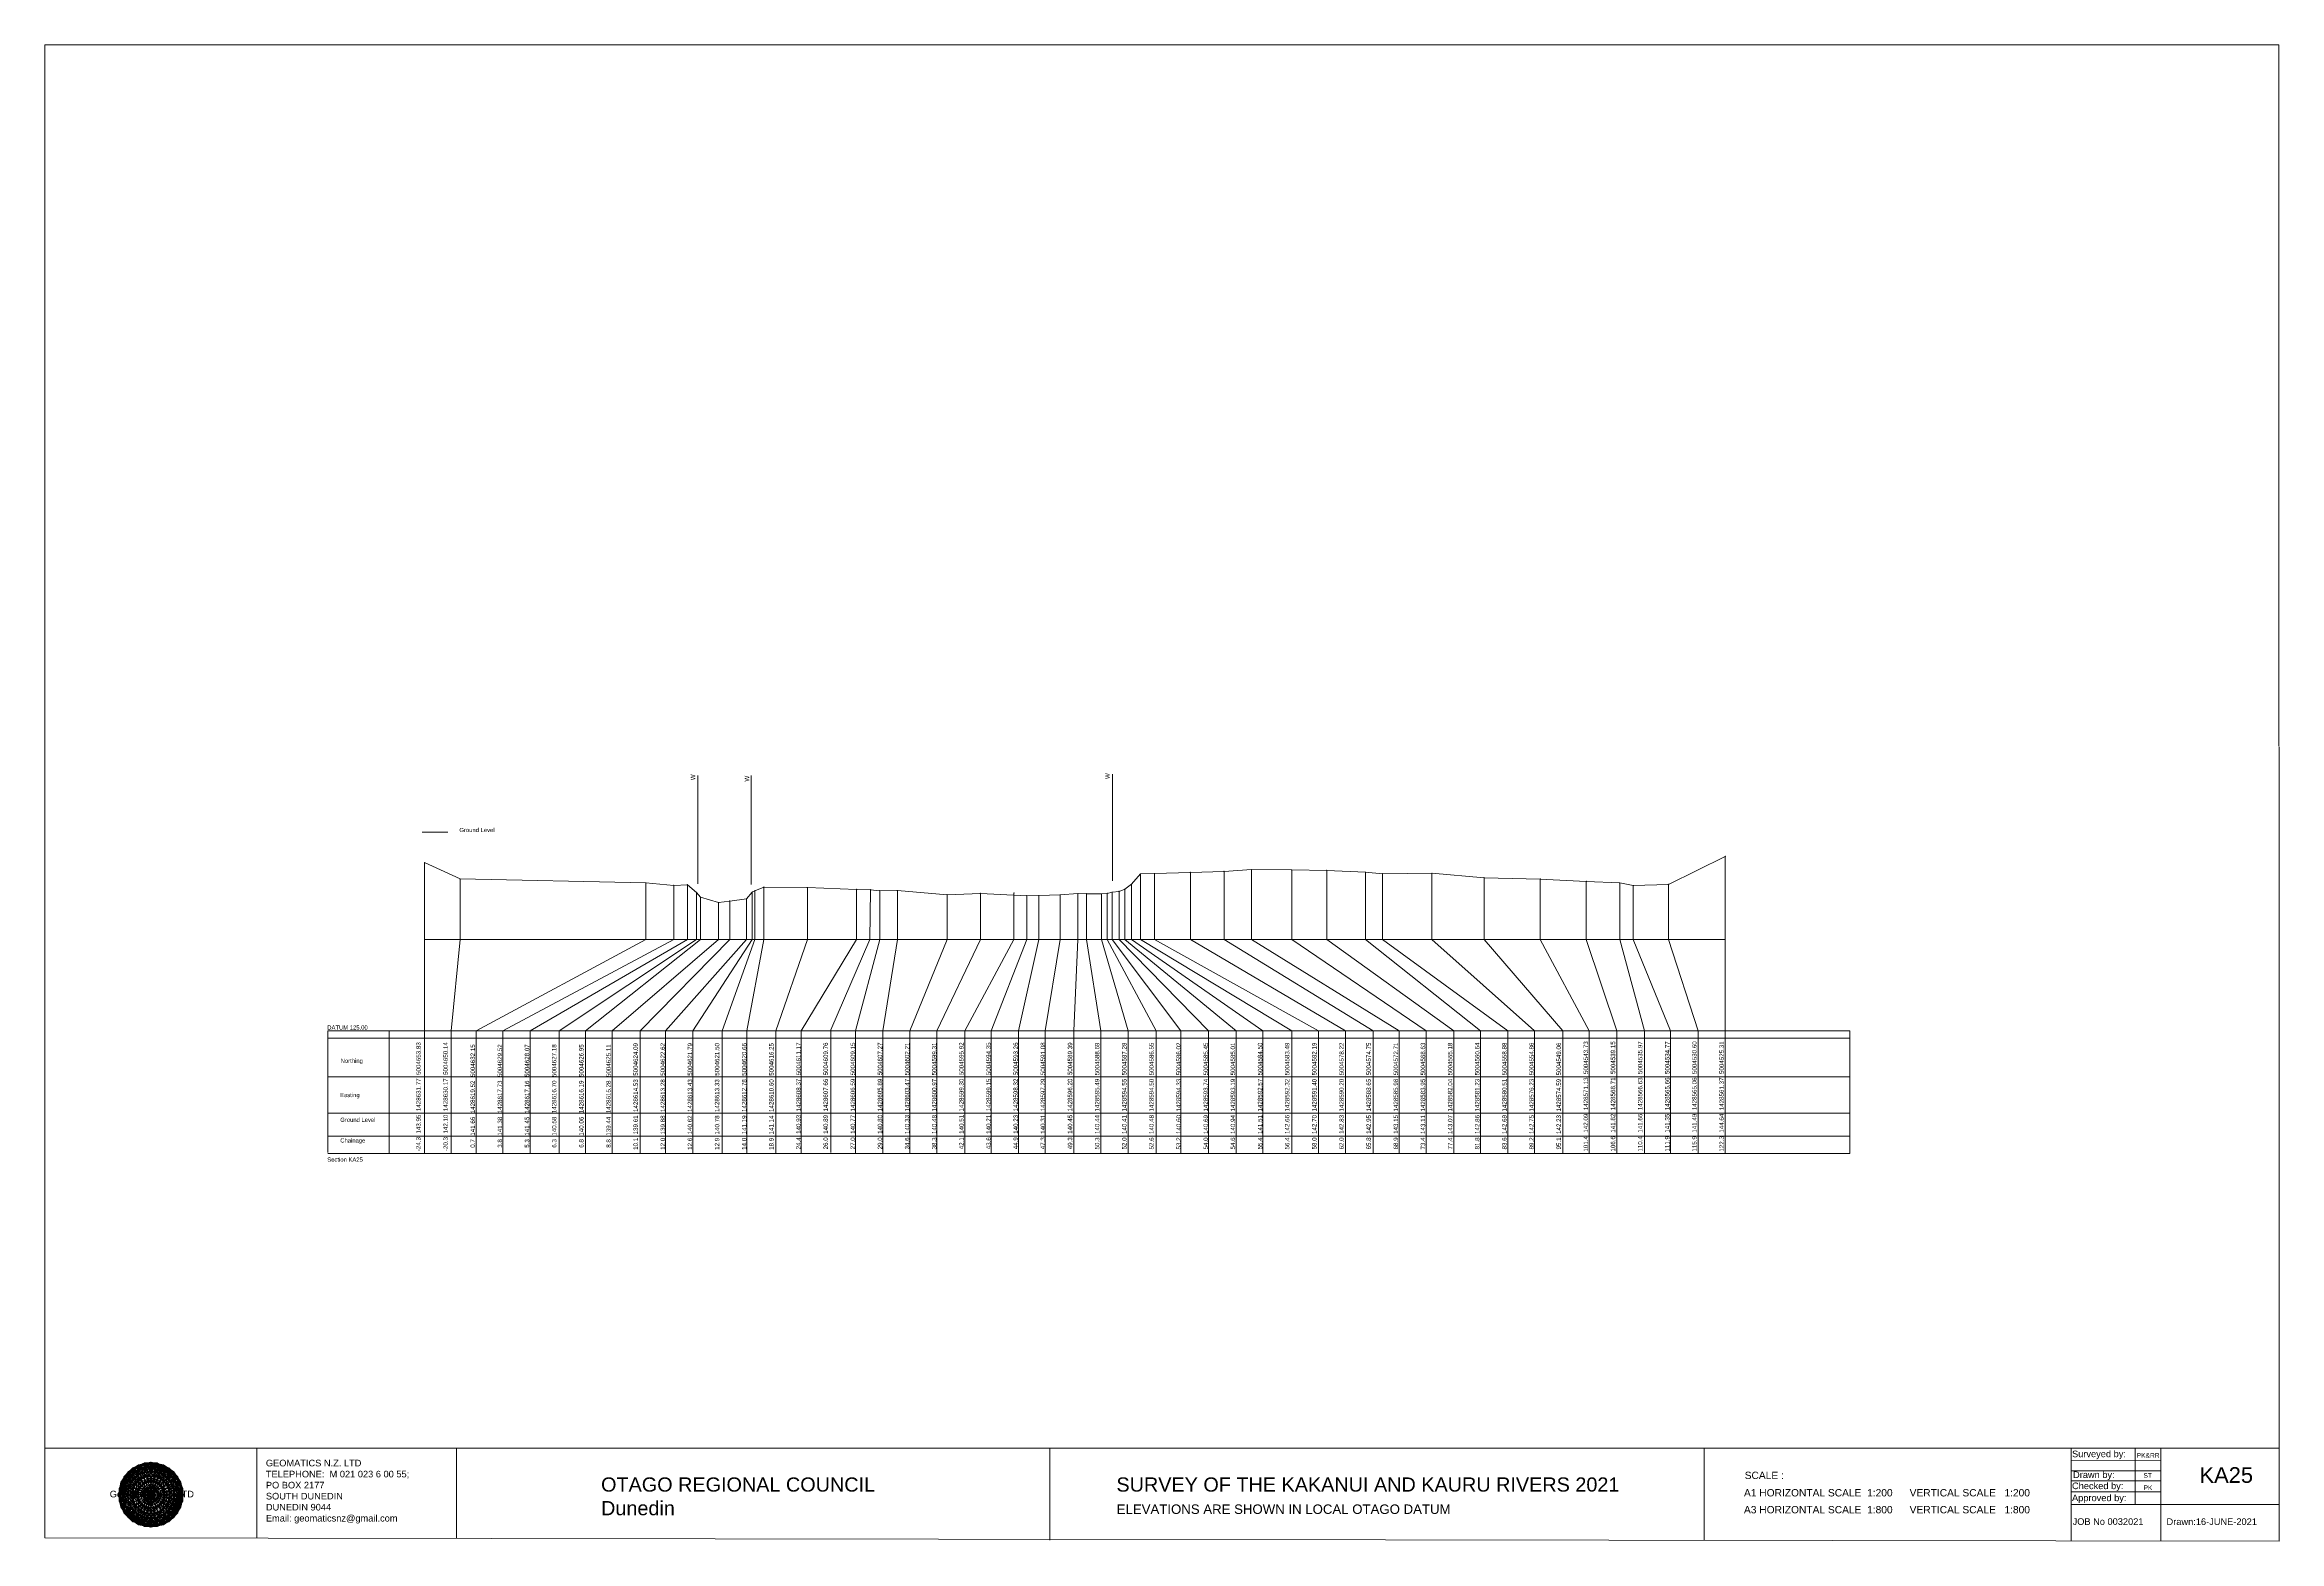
# Model space of a CAD drawing. Header units: millimetres. Extents: x -4102225 to 238817, y -213584 to 852398.
# Drawn here: x -924555 to -672777, y 67499 to 236074 of the extents above; entities that cross this region are included whole.
import ezdxf

# ---------------------------------------------------------------- set-up
doc = ezdxf.new("R2010")
doc.units = ezdxf.units.MM
doc.header["$PDMODE"] = 35
doc.header["$PDSIZE"] = 20
doc.layers.get('0').update_dxf_attribs({"lineweight": 0})
doc.layers.add('geo', color=7, linetype='Continuous', lineweight=0)
doc.styles.get("Standard").update_dxf_attribs({"font": 'arial.ttf'})

# ---------------------------------------------------------------- blocks, each defined once
blk = doc.blocks.new('Geomatics_Circle_SPT')
at = {"layer": 'geo', "color": 2, "linetype": 'Continuous', "lineweight": 0}
for p, q in [((0, 25.2), (-25.2, 0)), ((-24.7, 4.9), (-4.9, 24.7)), ((-24.7, -4.9), (4.9, 24.7)), ((-9.7, 23.3), (-23.3, 9.6)), ((9.7, 23.3), (-23.3, -9.7)), ((-21, 14), (-14, 21)), ((-21, -14), (14, 21)), ((0, 0), (-17.8, 17.8)), ((-14, 21), (21, -14)), ((23.3, -9.7), (-9.7, 23.3)), ((-4.9, 24.7), (24.7, -4.9)), ((25.2, 0), (0, 25.2)), ((0, 0), (17.8, 17.8)), ((4.9, 24.7), (24.7, 4.9)), ((23.3, 9.7), (9.7, 23.3)), ((14, 21), (21, 14)), ((17.8, 18.1), (17.8, 18.1)), ((4.9, -24.7), (-24.7, 4.9)), ((-24.7, 0), (0, -24.7)), ((-23.3, 9.7), (9.7, -23.3)), ((14, -21), (-21, 14)), ((0, 0), (-17.8, -17.8)), ((21, 14), (-14, -21)), ((-9.7, -23.3), (23.3, 9.7)), ((24.7, 4.9), (-4.9, -24.7)), ((0, 0), (17.8, -17.8)), ((0, -24.8), (25.2, 0)), ((-4.9, -24.7), (-24.7, -4.9)), ((-23.3, -9.7), (-9.7, -23.3)), ((-14, -21), (-21, -14)), ((24.7, -4.9), (4.9, -24.7)), ((9.7, -23.3), (23.3, -9.7)), ((21, -14), (14, -21)), ((-17.8, -17.8), (-17.8, -17.8)), ((4.9, -24.7), (4.9, -24.7)), ((18.1, -17.8), (18.1, -17.8))]:
    blk.add_line(p, q, dxfattribs=at)
at = {"layer": 'geo', "color": 1, "linetype": 'Continuous', "lineweight": 0}
for p, q in [((-25.2, 0), (9.7, 23.3)), ((-25.2, 0), (-9.6, 23.3)), ((-4.9, 24.8), (-24.7, -4.9)), ((4.9, 24.7), (-24.7, 4.9)), ((14, 21), (-24.7, -4.9)), ((-14, 21), (-24.7, 4.9)), ((-23.3, 9.7), (0, 25.2)), ((-23.3, -9.6), (0, 25.2)), ((-23.3, -9.6), (17.8, 17.8)), ((-23.3, 9.7), (-17.8, 17.9)), ((-23.3, -9.6), (-17.8, 17.9)), ((-23.3, 9.7), (17.8, 17.8)), ((4.9, 24.8), (-21, -14)), ((-4.9, 24.7), (-21, 14)), ((14, 21), (-21, 14)), ((-14, 21), (-21, -14)), ((-17.9, 17.6), (-17.9, 17.6)), ((-17.8, 17.8), (9.7, 23.3)), ((-17.8, 17.8), (-9.6, 23.3)), ((-17.8, -17.8), (9.7, 23.3)), ((-17.8, -17.8), (-9.7, 23.3)), ((-9.7, -23.3), (-17.8, 17.8)), ((-17.8, 17.8), (9.7, -23.3)), ((-17.8, 17.8), (23.3, -9.6)), ((-17.8, 17.8), (23.3, 9.7)), ((4.9, 24.7), (-14, 21)), ((-4.9, 24.7), (-14, -20.9)), ((0, 0), (-14, 21)), ((-14, 21), (-4.9, -24.7)), ((-14, 21), (-14, 21)), ((24.7, -4.9), (-14, 21)), ((21, 14), (-14, 21)), ((-9.8, 23.1), (-9.8, 23.1)), ((-9.7, 23.3), (0, 25.2)), ((-9.7, 23.3), (0, -25.2)), ((-9.7, -23.3), (0, 25.2)), ((-9.6, 23.3), (17.8, -17.8)), ((-9.6, 23.3), (25.2, 0)), ((-9.6, 23.3), (17.8, 17.8)), ((-9.6, -23.3), (17.8, 17.9)), ((0, 0), (-4.9, 24.7)), ((-4.9, 24.7), (-4.9, 24.7)), ((21, -14), (-4.9, 24.7)), ((24.8, 4.9), (-4.9, 24.7)), ((14, 21), (-4.9, 24.7)), ((-0.2, 25.1), (-0.2, 25.1)), ((0, 25.2), (9.7, -23.3)), ((0, 25.2), (23.3, -9.7)), ((0, 25.2), (23.3, 9.7)), ((0, 25.2), (9.7, 23.3)), ((0, 0), (4.9, 24.7)), ((0, -25.2), (9.7, 23.3)), ((0, 0), (14, 21)), ((21, 14), (4.9, 24.8)), ((14, -21), (4.9, 24.7)), ((24.7, -4.9), (4.9, 24.7)), ((4.9, 24.7), (4.9, 24.7)), ((4.9, -24.7), (14, 21)), ((9.4, 23.3), (9.4, 23.3)), ((9.7, 23.3), (17.8, -17.8)), ((9.7, 23.3), (25.2, 0)), ((9.7, 23.3), (17.8, 17.9)), ((17.8, 17.8), (9.7, -23.3)), ((21, -14), (14, 21)), ((24.7, 4.9), (14, 21)), ((14, 21), (14, 21)), ((17.6, 17.9), (17.6, 17.9)), ((17.8, 17.8), (23.3, -9.7)), ((17.8, 17.8), (23.3, 9.7)), ((-25.2, 0), (23.3, 9.7)), ((-25.2, 0), (-23.3, 9.7)), ((-23.3, -9.7), (-25.2, 0)), ((-9.6, -23.3), (-25.2, 0)), ((9.7, -23.3), (-25.2, 0)), ((21, 14), (-24.7, 4.9)), ((-21, 14), (-24.7, -4.9)), ((0, 0), (-24.7, 4.9)), ((-24.7, 4.9), (-21, -14)), ((-24.7, 4.9), (-4.9, -24.7)), ((-24.7, 4.9), (14, -21)), ((-24.7, 4.9), (-24.7, 4.9)), ((0, 0), (-24.7, -4.9)), ((-17.8, -17.8), (-23.3, 9.7)), ((0, -25.2), (-23.3, 9.7)), ((-23.3, 9.7), (17.8, -17.8)), ((-23.3, 9.7), (25.2, 0)), ((-23.3, 9.4), (-23.3, 9.4)), ((-23.3, -9.7), (25.2, 0)), ((0, 0), (-21, 14)), ((-21, 14), (-14, -21)), ((-21, 14), (4.9, -24.7)), ((-21, 14), (-21, 14)), ((24.7, 4.9), (-21, 14)), ((0, 0), (-21, -14)), ((-17.8, -17.8), (23.3, 9.7)), ((-14, -21), (24.7, 4.9)), ((0, 0), (-14, -21)), ((25.2, 0), (-9.6, -23.3)), ((-4.9, -24.7), (21, 14)), ((0, 0), (-4.9, -24.7)), ((0, 0), (21, 14)), ((23.3, 9.7), (0, -25.2)), ((0, 0), (24.8, 4.9)), ((0, 0), (4.9, -24.7)), ((0, 0), (14, -21)), ((0, 0), (21, -14)), ((0, 0), (24.8, -4.9)), ((4.9, -24.7), (24.7, 4.9)), ((25.2, 0), (9.7, -23.3)), ((14, -21), (21, 14)), ((23.3, 9.7), (17.8, -17.8)), ((24.7, -4.9), (21, 14)), ((21, 14), (21, 14)), ((21, -14), (24.7, 4.9)), ((23.1, 9.8), (23.1, 9.8)), ((23.3, 9.7), (25.2, 0)), ((25.2, 0), (23.3, -9.6)), ((24.7, 4.9), (24.7, 4.9)), ((25.1, 0.2), (25.1, 0.2)), ((-25.2, 0), (23.3, -9.7)), ((-25.1, -0.2), (-25.1, -0.2)), ((-24.7, -4.9), (-24.7, -4.9)), ((-24.7, -4.9), (-14, -21)), ((-24.7, -4.9), (4.9, -24.7)), ((-24.7, -4.9), (21, -14)), ((-17.8, -17.8), (-23.3, -9.7)), ((0, -25.2), (-23.3, -9.6)), ((17.8, -17.8), (-23.3, -9.6)), ((-23.1, -9.8), (-23.1, -9.8)), ((-21, -14), (24.7, -4.9)), ((-21, -14), (-21, -14)), ((-21, -14), (-4.9, -24.7)), ((-21, -14), (14, -21)), ((23.3, -9.7), (-17.8, -17.8)), ((-14, -21), (21, -14)), ((-4.9, -24.7), (24.7, -4.9)), ((23.3, -9.6), (0, -25.2)), ((4.9, -24.7), (21, -14)), ((14, -21), (24.7, -4.9)), ((23.3, -9.6), (17.8, -17.8)), ((21, -14), (21, -14)), ((23.3, -9.4), (23.3, -9.4)), ((24.7, -4.9), (24.7, -4.9)), ((-9.6, -23.3), (-17.8, -17.8)), ((9.7, -23.3), (-17.8, -17.8)), ((-17.6, -17.9), (-17.6, -17.9)), ((-14, -21), (-14, -21)), ((-14, -21), (4.9, -24.7)), ((17.8, -17.8), (-9.7, -23.3)), ((0, -25.2), (-9.7, -23.3)), ((-9.4, -23.3), (-9.4, -23.3)), ((-4.9, -24.7), (14, -21)), ((-4.9, -24.7), (-4.9, -24.7)), ((9.7, -23.3), (0, -25.2)), ((0.2, -25.1), (0.2, -25.1)), ((4.9, -24.7), (4.9, -24.7)), ((17.8, -17.8), (9.7, -23.3)), ((9.8, -23.1), (9.8, -23.1)), ((14, -21), (14, -21)), ((17.9, -17.6), (17.9, -17.6))]:
    blk.add_line(p, q, dxfattribs=at)
at = {"layer": 'geo', "color": 114, "linetype": 'Continuous', "lineweight": 0}
for p, q in [((17.9, 17.8), (-25.2, 0)), ((-24.7, 4.9), (14, 21)), ((9.7, 23.3), (-23.3, 9.7)), ((-20.9, 14), (4.9, 24.7)), ((0, 25.2), (-17.8, 17.8)), ((-17.8, 17.8), (0, -25.2)), ((-14, 21), (-4.9, 24.7)), ((4.9, -24.7), (-14, 21)), ((0, 0), (-9.7, 23.3)), ((-4.9, 24.7), (14, -21)), ((17.8, -17.8), (0, 25.2)), ((0, 0), (9.7, 23.3)), ((4.9, 24.7), (21, -14)), ((23.3, -9.7), (9.7, 23.3)), ((14, 21), (24.7, -4.9)), ((25.2, 0), (17.8, 17.8)), ((-24.7, -4.9), (21, 14)), ((-14, -21), (-24.7, 4.9)), ((0, 0), (-23.3, 9.7)), ((-23.3, 9.7), (-9.7, -23.3)), ((0, 0), (-23.3, -9.7)), ((-4.9, -24.7), (-21, 14)), ((24.8, 4.9), (-20.9, -14)), ((0, 0), (-9.7, -23.3)), ((0, 0), (23.3, 9.7)), ((0, 0), (9.7, -23.3)), ((0, 0), (23.3, -9.7)), ((21, 14), (24.7, 4.9)), ((-25.2, 0), (-17.8, -17.8)), ((-21, -14), (-24.7, -4.9)), ((-17.8, -17.8), (25.2, 0)), ((24.8, -4.9), (-14, -21)), ((-9.6, -23.3), (23.3, -9.7)), ((21, -14), (-4.9, -24.8)), ((0, -25.2), (17.9, -17.8)), ((14, -21), (4.9, -24.8))]:
    blk.add_line(p, q, dxfattribs=at)
at = {"layer": 'geo', "color": 250, "linetype": 'Continuous', "lineweight": 0}
for p, q in [((-17.8, 17.8), (17.8, 17.8)), ((-17.8, -17.8), (-17.8, 17.8)), ((-14, 21), (-14, 21)), ((14, 21), (-14, 21)), ((-14, 20.9), (-14, -21)), ((-9.7, 23.3), (9.7, 23.3)), ((-9.7, -23.3), (-9.7, 23.3)), ((-4.9, 24.7), (4.9, 24.7)), ((-4.9, 24.7), (-4.9, -24.7)), ((0, 0), (0, 25.2)), ((4.9, 24.7), (4.9, -24.7)), ((9.7, -23.3), (9.7, 23.3)), ((14, 21), (14, -21)), ((17.8, -17.8), (17.8, 17.8)), ((0, 0), (-25.2, 0)), ((24.7, 4.9), (-24.7, 4.9)), ((-24.7, 4.9), (-24.7, -4.9)), ((-23.3, 9.7), (23.3, 9.7)), ((-23.3, 9.7), (-23.3, 9.7)), ((-23.3, -9.7), (-23.3, 9.7)), ((21, 14), (-21, 14)), ((-21, 14), (-21, -14)), ((0, 0), (0, -25.2)), ((0, 0), (25.2, 0)), ((21, 14), (21, 14)), ((21, -14), (21, 14)), ((23.3, 9.7), (23.3, -9.7)), ((24.7, 4.9), (24.7, 4.9)), ((24.7, -4.9), (24.7, 4.9)), ((-24.7, -4.9), (24.7, -4.9)), ((23.3, -9.7), (-23.3, -9.7)), ((-21, -14), (21, -14)), ((17.8, -17.8), (-17.8, -17.8)), ((-14, -21), (14, -21)), ((9.7, -23.3), (-9.7, -23.3)), ((-4.9, -24.7), (4.9, -24.7))]:
    blk.add_line(p, q, dxfattribs=at)
blk = doc.blocks.new('GeomaticsNZ TITLE BLOCK')
at = {"color": 7, "linetype": 'Continuous', "lineweight": 0}
for p, q in [((0, 94.9), (0, 1579.2)), ((0, 1579.2), (2363.4, 1579.2)), ((2363.4, 1579.2), (2364, 94.9)), ((2364, 94.9), (0, 94.9)), ((0, 94.9), (0, 0)), ((15.9, 94.9), (2364, 94.9)), ((224.3, 95.2), (224.3, -0.3)), ((2364, 94.9), (382.6, 94.9)), ((435.8, 95.2), (435.8, -0.7)), ((1063.4, 94.9), (1063.4, -2.4)), ((1755.4, 94.9), (1755.4, -2.6)), ((2143.9, 94.9), (2143.7, -3)), ((2211.5, 94.9), (2211.5, 36.1)), ((2238.6, 94.8), (2238.6, -3.2)), ((2364, -3.5), (2364, 94.9)), ((2143.9, 81.9), (2238.6, 81.7)), ((2143.9, 71), (2238.6, 71)), ((2143.6, 60.4), (2238.6, 60.4)), ((2143.8, 48.6), (2238.6, 48.6)), ((2143.8, 35.4), (2364, 35.3)), ((0, 0), (2364, -3.5))]:
    blk.add_line(p, q, dxfattribs=at)
at = {"color": 7, "linetype": 'Continuous', "lineweight": 0, "xscale": 1.36, "yscale": 1.36, "zscale": 1.36}
blk.add_blockref('Geomatics_Circle_SPT', (112.4, 45.7), dxfattribs=at)
at = {"color": 7, "linetype": 'Continuous', "lineweight": 0}
for s, p in [('PK&RR', (2213.2, 84.8)), ('ST', (2220.3, 63.6)), ('PK', (2220.4, 50.6))]:
    blk.add_text(s, height=5, dxfattribs=at).set_placement(p)
at = {"color": 7, "linetype": 'Continuous', "lineweight": 0, "attachment_point": 1}
for s, width, heights, insert, char_height in [('{\\C256;GEOMATICS N.Z. LTD                   \\PTELEPHONE:  M 021 023 6 00 55;\\PPO BOX 2177\\PSOUTH DUNEDIN\\PDUNEDIN 9044\\PEmail: geomaticsnz@gmail.com}', 3535.727, [94.7], (234, 82.7), 7), ('{\\C256;Surveyed by:}', 3535.727, [0], (2144.7, 92.4), 7), ('{\\C256;Geomatics N.Z. LTD                   }', 125.079, [15.8], (68.8, 49.9), 7), ('{\\C256;OTAGO REGIONAL COUNCIL\\PDunedin}', 3535.727, [0], (588.6, 64), 15), ('{\\C256;SURVEY OF THE KAKANUI AND KAURU RIVERS 2021}', 3535.727, [0], (1133.8, 64), 15), ('{\\C256;Checked by:}', 3535.727, [0], (2144.7, 58.6), 7), ('{\\C256;Drawn by:}', 3535.727, [0], (2145.8, 70.4), 7), ('{\\C256;ELEVATIONS ARE SHOWN IN LOCAL OTAGO DATUM}', 3535.727, [0], (1134.1, 35.4), 10), ('{\\C256;Approved by:}', 3535.727, [0], (2144.7, 45.9), 7), ('{\\C256;JOB No 0032021}', 3535.727, [0], (2145.3, 20.8), 7), ('{\\C256;Drawn:16-JUNE-2021}', 3535.727, [0], (2244.7, 20.7), 7)]:
    blk.add_mtext_dynamic_manual_height_columns(s, width=width, gutter_width=159, heights=heights, dxfattribs=dict(at, insert=insert, char_height=char_height))

msp = doc.modelspace()

# ---------------------------------------------------------------- linework, layer by layer
at = {"color": 7, "lineweight": 0}
for p, q in [((-850975, 141561), (-850975, 153769)), ((-844965, 141467), (-844965, 153766)), ((-804262, 141902), (-804262, 153901))]:
    msp.add_line(p, q, dxfattribs=at)
at = {"color": 1, "lineweight": 0}
msp.add_line((-882023, 147382), (-879116, 147382), dxfattribs=at)
for p, q in [((-877759, 142103), (-877759, 135295)), ((-856822, 141663), (-856822, 135295)), ((-853677, 141383), (-853677, 135295)), ((-852133, 141453), (-852133, 135295)), ((-843529, 141193), (-843529, 135295)), ((-838616, 141143), (-838616, 135295)), ((-802105, 141514), (-802105, 135295)), ((-801101, 142664), (-801101, 135295)), ((-799518, 142704), (-799518, 135295)), ((-795460, 142834), (-795460, 135295)), ((-791670, 142954), (-791670, 135295)), ((-788598, 143154), (-788598, 135295)), ((-784046, 143114), (-784046, 135295)), ((-780103, 143074), (-780103, 135295)), ((-775728, 142864), (-775728, 135295)), ((-773836, 142694), (-773836, 135295)), ((-768260, 142754), (-768260, 135295)), ((-762385, 142234), (-762385, 135295)), ((-756050, 142094), (-756050, 135295)), ((-750871, 141824), (-750871, 135295)), ((-747083, 141664), (-747083, 135295)), ((-745564, 141354), (-745564, 135295)), ((-741613, 141494), (-741613, 135295)), ((-851132, 140583), (-851132, 135295)), ((-850681, 140063), (-850681, 135295)), ((-848633, 139443), (-848633, 135295)), ((-847374, 139613), (-847374, 135295)), ((-845468, 139883), (-845468, 135295)), ((-844833, 140623), (-844833, 135295)), ((-844531, 140783), (-844531, 135295)), ((-833084, 140933), (-833084, 135295)), ((-831506, 140893), (-831573, 135295)), ((-830462, 140773), (-830462, 135295)), ((-828476, 140803), (-828476, 135295)), ((-822873, 140333), (-822873, 135295)), ((-819131, 140483), (-819131, 135295)), ((-815356, 140513), (-815356, 135295)), ((-813905, 140214), (-813905, 135295)), ((-812552, 140234), (-812552, 135295)), ((-810144, 140314), (-810144, 135295)), ((-808140, 140454), (-808140, 135295)), ((-807185, 140444), (-807185, 135295)), ((-805497, 140414), (-805497, 135295)), ((-804833, 140484), (-804833, 135295)), ((-804286, 140604), (-804286, 135295)), ((-803503, 140694), (-803503, 135295)), ((-802852, 140944), (-802852, 135295)), ((-881750, 135295), (-735206, 135295)), ((-877759, 135295), (-878770, 125000)), ((-856822, 135295), (-875958, 125000)), ((-853677, 135295), (-872930, 125000)), ((-852133, 135295), (-869848, 125000)), ((-851132, 135295), (-866603, 125000)), ((-850681, 135295), (-863630, 125000)), ((-848633, 135295), (-860627, 125000)), ((-847374, 135295), (-857478, 125000)), ((-845468, 135295), (-854624, 125000)), ((-795460, 135295), (-777994, 125000)), ((-791670, 135295), (-774856, 125000)), ((-788598, 135295), (-771943, 125000)), ((-784046, 135295), (-768917, 125000)), ((-780103, 135295), (-765772, 125000)), ((-775728, 135295), (-762794, 125000)), ((-773836, 135295), (-759702, 125000)), ((-768260, 135295), (-756701, 125000)), ((-762385, 135295), (-753519, 125000)), ((-756050, 135295), (-750518, 125000)), ((-750871, 135295), (-747427, 125000)), ((-747083, 135295), (-744313, 125000)), ((-745564, 135295), (-741357, 125000)), ((-741613, 135295), (-738247, 125000))]:
    msp.add_line(p, q)
at = {"lineweight": 0}
for p, q in [((-844833, 135295), (-851538, 125000)), ((-844531, 135295), (-848220, 125000)), ((-843529, 135295), (-845440, 125000)), ((-838616, 135295), (-842163, 125000)), ((-833084, 135295), (-839305, 125000)), ((-831573, 135295), (-835989, 125098)), ((-830462, 135295), (-833195, 125000)), ((-828476, 135295), (-830107, 125000)), ((-822873, 135295), (-827068, 125000)), ((-819131, 135295), (-824019, 125000)), ((-815356, 135295), (-820892, 125000)), ((-813905, 135295), (-817899, 125000)), ((-812552, 135295), (-814831, 125000)), ((-810144, 135295), (-811819, 125000)), ((-808140, 135295), (-808612, 125000)), ((-807185, 135295), (-805572, 125000)), ((-805497, 135295), (-802464, 125000)), ((-804833, 135295), (-799323, 125000)), ((-804286, 135295), (-796529, 125000)), ((-803503, 135295), (-793445, 125000)), ((-802852, 135295), (-790311, 125000)), ((-802105, 135295), (-787296, 125000)), ((-801101, 135295), (-784044, 125000)), ((-799518, 135295), (-781041, 125000)), ((-892646, 125000), (-721182, 125000)), ((-892646, 125000), (-892646, 124453)), ((-892646, 124453), (-892646, 111303)), ((-892646, 124154), (-721182, 124154)), ((-885744, 125000), (-885744, 111176)), ((-878770, 111176), (-878770, 125000)), ((-875958, 111176), (-875958, 125000)), ((-872930, 111176), (-872930, 125000)), ((-869848, 111176), (-869848, 125000)), ((-866603, 111176), (-866603, 125000)), ((-863630, 111176), (-863630, 125000)), ((-860627, 111176), (-860627, 125000)), ((-857478, 111176), (-857478, 125000)), ((-854624, 111176), (-854624, 125000)), ((-851538, 111176), (-851538, 125000)), ((-848220, 111176), (-848220, 125000)), ((-845440, 111176), (-845440, 125000)), ((-842163, 111176), (-842163, 125000)), ((-839305, 111176), (-839305, 125000)), ((-835989, 125098), (-835989, 111274)), ((-833195, 111176), (-833195, 125000)), ((-830107, 111176), (-830107, 125000)), ((-827068, 111176), (-827068, 125000)), ((-824019, 111176), (-824019, 125000)), ((-820892, 111176), (-820892, 125000)), ((-817899, 111176), (-817899, 125000)), ((-814831, 111176), (-814831, 125000)), ((-811819, 111176), (-811819, 125000)), ((-808612, 111176), (-808612, 125000)), ((-805572, 111176), (-805572, 125000)), ((-802464, 111176), (-802464, 125000)), ((-799323, 111176), (-799323, 125000)), ((-796529, 111176), (-796529, 125000)), ((-793445, 111176), (-793445, 125000)), ((-790311, 111176), (-790311, 125000)), ((-787296, 111176), (-787296, 125000)), ((-784044, 111176), (-784044, 125000)), ((-781041, 111176), (-781041, 125000)), ((-777994, 111176), (-777994, 125000)), ((-774856, 111176), (-774856, 125000)), ((-771943, 111176), (-771943, 125000)), ((-768917, 111176), (-768917, 125000)), ((-765772, 111176), (-765772, 125000)), ((-762794, 111176), (-762794, 125000)), ((-759702, 111176), (-759702, 125000)), ((-756701, 111176), (-756701, 125000)), ((-753519, 111176), (-753519, 125000)), ((-750518, 111176), (-750518, 125000)), ((-747427, 111176), (-747427, 125000)), ((-744313, 111176), (-744313, 125000)), ((-741357, 111176), (-741357, 125000)), ((-738247, 111176), (-738247, 125000)), ((-721182, 125000), (-721182, 111176)), ((-892646, 119828), (-721182, 119828)), ((-892646, 115710), (-721182, 115710)), ((-892646, 113130), (-721182, 113130)), ((-892646, 111176), (-721182, 111176))]:
    msp.add_line(p, q, dxfattribs=at)
at = {"color": 1}
msp.add_lwpolyline([(-881750, 143953), (-877759, 142103), (-856822, 141663), (-853677, 141383), (-852133, 141453), (-851132, 140583), (-850681, 140063), (-848633, 139443), (-847374, 139613), (-845468, 139883), (-844833, 140623), (-844531, 140783), (-843529, 141193), (-838616, 141143), (-833084, 140933), (-831506, 140893), (-830462, 140773), (-828476, 140803), (-822873, 140333), (-819131, 140483), (-813905, 140214), (-812552, 140234), (-810144, 140314), (-808140, 140454), (-807185, 140444), (-805497, 140414), (-804833, 140484), (-804286, 140604), (-803503, 140694), (-802852, 140944), (-802105, 141514), (-801101, 142664), (-799518, 142704), (-795460, 142834), (-791670, 142954), (-788598, 143154), (-784046, 143114), (-780103, 143074), (-775728, 142864), (-773836, 142694), (-768260, 142754), (-762385, 142234), (-756050, 142094), (-750871, 141824), (-747083, 141664), (-745564, 141354), (-741613, 141494), (-735206, 144644)], dxfattribs=at)
msp.add_lwpolyline([(-881750, 143953), (-881750, 111176)])
at = {"lineweight": 0}
msp.add_lwpolyline([(-735206, 144644), (-735206, 125000), (-735206, 111176)], dxfattribs=at)
for p in [(-881750, 143953), (-735206, 144644), (-877759, 142103), (-856822, 141663), (-853677, 141383), (-852133, 141453), (-843529, 141193), (-838616, 141143), (-802105, 141514), (-801101, 142664), (-799518, 142704), (-795460, 142834), (-791670, 142954), (-788598, 143154), (-784046, 143114), (-780103, 143074), (-775728, 142864), (-773836, 142694), (-768260, 142754), (-762385, 142234), (-756050, 142094), (-750871, 141824), (-747083, 141664), (-745564, 141354), (-741613, 141494), (-850681, 140063), (-848633, 139443), (-847374, 139613), (-845468, 139883), (-844833, 140623), (-844531, 140783), (-833084, 140933), (-831506, 140893), (-830462, 140773), (-828476, 140803), (-822873, 140333), (-819131, 140483), (-815356, 140513), (-813905, 140214), (-812552, 140234), (-810144, 140314), (-808140, 140454), (-807185, 140444), (-805497, 140414), (-804833, 140484), (-804286, 140604), (-803503, 140694), (-802852, 140944)]:
    msp.add_point(p)
at = {"color": 30, "true_color": 0xf8991e}
msp.add_point((-851132, 140583), dxfattribs=at)

# ---------------------------------------------------------------- block references
at = {"color": 7, "lineweight": 0, "xscale": 106.5053773992074, "yscale": 106.5053773992074, "zscale": 106.5053773992074}
msp.add_blockref('GeomaticsNZ TITLE BLOCK', (-924555, 67877), dxfattribs=at)

# ---------------------------------------------------------------- texts
at = {"color": 7, "lineweight": 0, "transparency": 33554687}
msp.add_text('Ground Level', height=473.07, dxfattribs=at).set_placement((-877830, 147382))
at = {"lineweight": 0}
for s, height, p in [('DATUM 125.00', 473.07, (-892713, 125136)), ('Northing', 473.1, (-891202, 121387)), ('Easting', 473.1, (-891271, 117528)), ('Ground Level', 473.07, (-891254, 114739)), ('Chainage', 473.1, (-891252, 112414)), ('Section KA25', 473.07, (-892713, 110258))]:
    msp.add_text(s, height=height, dxfattribs=at).set_placement(p)
for s, p in [(' -24.3  143.95  1428631.77  5004653.83', (-882195, 111252)), (' -20.3  142.10  1428630.17  5004650.14', (-879136, 111252)), ('   0.7  141.66  1428619.52  5004632.15', (-876077, 111245)), ('   3.8  141.38  1428617.73  5004629.52', (-873018, 111245)), ('   5.3  141.45  1428617.16  5004628.07', (-869959, 111245)), ('   6.3  140.58  1428616.70  5004627.18', (-866900, 111248)), ('   6.8  140.06  1428616.19  5004626.95', (-863841, 111248)), ('   8.8  139.44  1428615.28  5004625.11', (-860782, 111246)), ('  10.1  139.61  1428614.53  5004624.09', (-857723, 111198)), ('  12.0  139.88  1428613.28  5004622.62', (-854664, 111198)), ('  12.6  140.62  1428613.43  5004621.79', (-851605, 111198)), ('  12.9  140.78  1428613.33  5004621.50', (-848546, 111198)), ('  14.0  141.19  1428612.78  5004620.66', (-845487, 111198)), ('  18.9  141.14  1428610.60  5004616.25', (-842429, 111198)), ('  24.4  140.93  1428608.37  5004611.17', (-839370, 111254)), ('  26.0  140.89  1428607.66  5004609.76', (-836311, 111254)), ('  27.0  140.77  1428606.59  5004609.15', (-833252, 111254)), ('  29.0  140.80  1428605.89  5004607.27', (-830194, 111254)), ('  34.6  140.33  1428603.47  5004602.21', (-827135, 111245)), ('  38.3  140.48  1428600.97  5004599.31', (-824076, 111245)), ('  42.1  140.51  1428599.30  5004595.92', (-821017, 111265)), ('  43.6  140.21  1428599.15  5004594.35', (-817958, 111265)), ('  44.9  140.23  1428598.32  5004593.26', (-814899, 111265)), ('  47.3  140.31  1428597.29  5004591.08', (-811840, 111265)), ('  49.3  140.45  1428596.20  5004589.39', (-808781, 111265)), ('  50.3  140.44  1428595.49  5004588.69', (-805722, 111245)), ('  52.0  140.41  1428594.55  5004587.28', (-802663, 111245)), ('  52.6  140.48  1428594.50  5004586.55', (-799604, 111245)), ('  53.2  140.60  1428594.33  5004586.02', (-796546, 111245)), ('  54.0  140.69  1428593.74  5004585.45', (-793486, 111245)), ('  54.6  140.94  1428593.19  5004585.01', (-790427, 111245)), ('  55.4  141.51  1428592.57  5004584.50', (-787368, 111245)), ('  56.4  142.66  1428592.32  5004583.49', (-784310, 111245)), ('  58.0  142.70  1428591.40  5004582.19', (-781251, 111245)), ('  62.0  142.83  1428590.20  5004578.22', (-778192, 111248)), ('  65.8  142.95  1428588.65  5004574.75', (-775133, 111248)), ('  68.9  143.15  1428585.98  5004572.71', (-772074, 111248)), ('  73.4  143.11  1428583.95  5004568.63', (-769015, 111241)), ('  77.4  143.07  1428582.04  5004565.18', (-765956, 111241)), ('  81.8  142.86  1428581.23  5004560.64', (-762897, 111246)), ('  83.6  142.69  1428580.51  5004558.88', (-759838, 111246)), ('  89.2  142.75  1428576.23  5004554.86', (-756779, 111246)), ('  95.1  142.23  1428574.59  5004549.06', (-753720, 111245)), (' 101.4  142.09  1428571.13  5004543.73', (-750661, 111198)), (' 106.6  141.82  1428568.71  5004539.15', (-747602, 111198)), (' 110.4  141.66  1428566.63  5004535.97', (-744543, 111198)), (' 111.9  141.35  1428565.66  5004534.77', (-741484, 111198)), (' 115.9  141.49  1428565.06  5004530.60', (-738425, 111198)), (' 122.3  144.64  1428561.37  5004525.31', (-735366, 111198))]:
    msp.add_text(s, height=500, rotation=90, dxfattribs=at).set_placement(p)
at = {"color": 7, "lineweight": 0}
for s, height, p in [('KA25', 1764.8, (-681767, 74084)), ('A1 HORIZONTAL SCALE  1:200      VERTICAL SCALE   1:200 ', 823.57, (-733095, 72554)), ('SCALE :  ', 823.6, (-733013, 74514)), ('A3 HORIZONTAL SCALE  1:800      VERTICAL SCALE   1:800', 823.57, (-733095, 70650))]:
    msp.add_text(s, height=height, dxfattribs=at).set_placement(p)
at = {"color": 7, "lineweight": 0, "char_height": 500, "attachment_point": 1, "rotation": 90}
for insert in [(-851762, 153227), (-845679, 153074), (-805050, 153359)]:
    msp.add_mtext_dynamic_manual_height_columns('W', width=4277.93, gutter_width=12.5, heights=[0], dxfattribs=dict(at, insert=insert))

doc.saveas('drawing.dxf')
